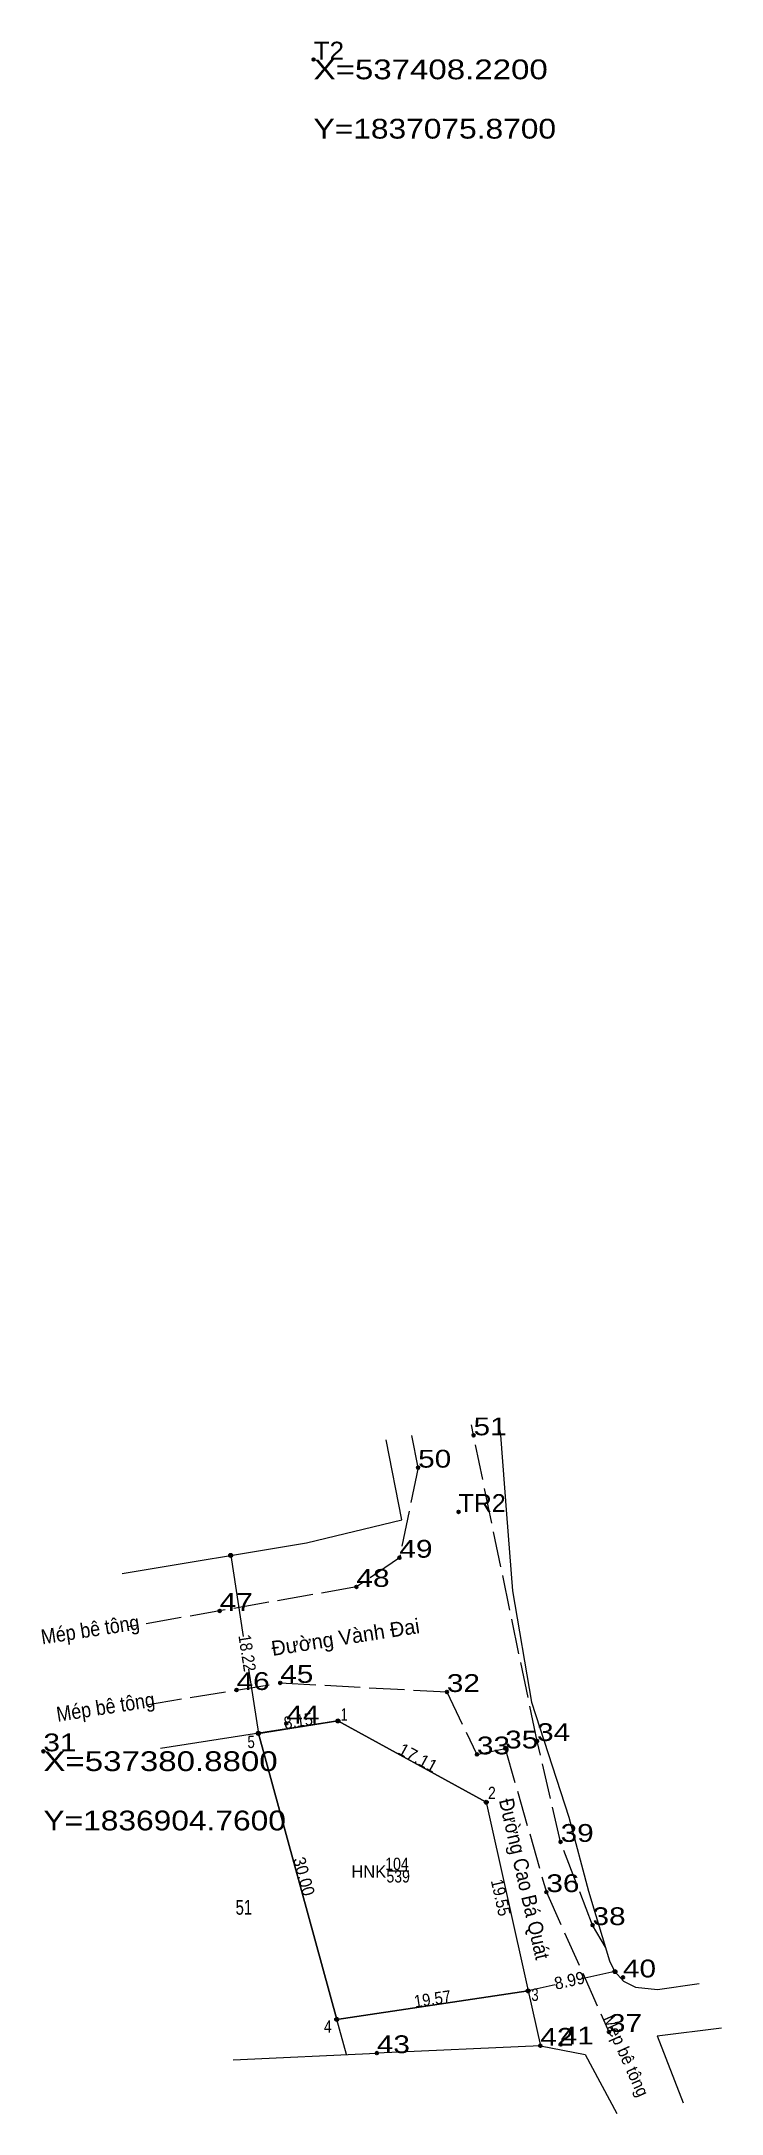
# Model space of a CAD drawing. Header units: metres. Extents: x 536885 to 537450, y 1836796 to 1837078.
# Drawn here: x 537380.7 to 537449.5, y 1836868.1 to 1837077.7 of the extents above; entities that cross this region are included whole.
import ezdxf
from ezdxf.enums import TextEntityAlignment as Align

# ---------------------------------------------------------------- set-up
doc = ezdxf.new("R2010")
doc.units = ezdxf.units.M
doc.header["$LTSCALE"] = 0.6
doc.header["$PDMODE"] = 32
doc.header["$PDSIZE"] = 0.3
doc.linetypes.add('LONG_DASHED', pattern=[7.5, 6, -1.5])
for name, color, linetype, lineweight in [('1', 7, 'Continuous', 13), ('10', 7, 'Continuous', 13), ('13', 7, 'Continuous', 13), ('22', 7, 'Continuous', 13), ('23', 7, 'Continuous', 13), ('24', 7, 'LONG_DASHED', 13), ('36', 7, 'Continuous', 13), ('40', 7, 'Continuous', 13), ('63', 7, 'Continuous', 13)]:
    doc.layers.add(name, color=color, linetype=linetype, lineweight=lineweight)
for name, color, linetype in [('12', 7, 'Continuous'), ('2', 7, 'Continuous'), ('7', 7, 'Continuous')]:
    doc.layers.add(name, color=color, linetype=linetype)

msp = doc.modelspace()

# ---------------------------------------------------------------- texts
at = {"layer": '1'}
msp.add_text('HNK', height=1.25, dxfattribs=at).set_placement((537413.805, 1836891.97), align=Align.CENTER)
at = {"layer": '1', "width": 0.85}
for s, p in [('104', (537416.66, 1836892.75)), ('539', (537416.78, 1836891.49))]:
    msp.add_text(s, height=1.25, dxfattribs=at).set_placement(p, align=Align.CENTER)
at = {"layer": '12'}
for s, width, p in [('T2', 1.1, (537408.22, 1837075.87)), ('51', 1.25, (537424.41, 1836936.72)), ('50', 1.25, (537418.8, 1836933.45)), ('TR2', 1.05, (537422.89, 1836928.97)), ('49', 1.25, (537416.91, 1836924.34)), ('48', 1.25, (537412.56, 1836921.39)), ('47', 1.25, (537398.72, 1836918.96)), ('46', 1.25, (537400.43, 1836910.96)), ('45', 1.25, (537404.85, 1836911.68)), ('32', 1.25, (537421.71, 1836910.76)), ('44', 1.25, (537405.46, 1836907.57)), ('34', 1.25, (537430.84, 1836905.8)), ('31', 1.25, (537380.88, 1836904.76)), ('33', 1.25, (537424.75, 1836904.45)), ('35', 1.25, (537427.61, 1836905.05)), ('39', 1.25, (537433.22, 1836895.6)), ('36', 1.25, (537431.78, 1836890.52)), ('38', 1.25, (537436.45, 1836887.18)), ('40', 1.25, (537439.53, 1836881.89)), ('37', 1.25, (537438.11, 1836876.38)), ('43', 1.25, (537414.62, 1836874.23)), ('42', 1.25, (537431.17, 1836874.98)), ('41', 1.25, (537433.23, 1836875.11))]:
    msp.add_text(s, height=1.8, dxfattribs=dict(at, width=width)).set_placement(p)
at = {"layer": '2'}
for s, width, p in [('X=537408.2200', 1.25, (537408.22, 1837073.87)), ('Y=1837075.8700', 1.2, (537408.22, 1837067.87)), ('X=537380.8800', 1.25, (537380.88, 1836902.76)), ('Y=1836904.7600', 1.2, (537380.88, 1836896.76))]:
    msp.add_text(s, height=2, dxfattribs=dict(at, width=width)).set_placement(p)
at = {"layer": '36', "width": 0.9}
for s, rotation, p in [('Mép bê tông', 8.856, (537385.7195, 1836916.3343)), ('Mép bê tông', 8.856, (537387.2795, 1836908.5143)), ('Đường Cao Bá Quát', 283.001, (537428.8362, 1836891.6937))]:
    msp.add_text(s, height=1.5, rotation=rotation, dxfattribs=at).set_placement(p, align=Align.CENTER)
at = {"layer": '36'}
msp.add_text('Đường Vành Đai', height=1.5, rotation=8.856, dxfattribs=at).set_placement((537411.5595, 1836915.567), align=Align.CENTER)
at = {"layer": '36', "width": 0.75}
msp.add_text('51', height=1.5, dxfattribs=at).set_placement((537401.165, 1836888.23), align=Align.CENTER)
at = {"layer": '63'}
for s, rotation, width, p in [('18.22', 278.842, 0.9, (537400.8931, 1836914.6061)), ('8.15', 8.896, 0.9, (537406.7634, 1836907.219)), ('30.00', 285.347, 0.95, (537406.6468, 1836891.9404)), ('19.55', 282.529, 0.9, (537426.5588, 1836889.8356)), ('8.99', 12.522, 0.95, (537434.2545, 1836880.9719)), ('19.57', 8.49, 0.9, (537420.3427, 1836879.0981)), ('Mép bê tông', 294.116, 0.95, (537439.2683, 1836873.7154))]:
    msp.add_text(s, height=1.25, rotation=rotation, dxfattribs=dict(at, width=width)).set_placement(p, align=Align.CENTER)
for s, width, p in [(' 1', 0.75, (537411.66, 1836907.86)), (' 5', 0.8, (537402.27, 1836905.09)), (' 2', 0.85, (537426.66, 1836899.92)), (' 3', 0.8, (537431, 1836879.51)), (' 4', 0.85, (537410.05, 1836876.29))]:
    msp.add_text(s, height=1.25, dxfattribs=dict(at, width=width)).set_placement(p, align=Align.RIGHT)
msp.add_text('17.11', height=1.25, rotation=331.293, dxfattribs=at).set_placement((537418.4898, 1836903.5579), align=Align.CENTER)

# ---------------------------------------------------------------- hatches: boundary and pattern name
at = {"layer": '63'}
for points in [[(537400.03, 1836924.57, 1), (537399.63, 1836924.57, 1)], [(537410.88, 1836907.83, 1), (537410.48, 1836907.83, 1)], [(537402.83, 1836906.57, 1), (537402.43, 1836906.57, 1)], [(537425.89, 1836899.61, 1), (537425.49, 1836899.61, 1)], [(537438.91, 1836882.48, 1), (537438.51, 1836882.48, 1)], [(537430.13, 1836880.53, 1), (537429.73, 1836880.53, 1)], [(537410.77, 1836877.64, 1), (537410.37, 1836877.64, 1)]]:
    msp.add_hatch(color=256, dxfattribs=at).paths.add_polyline_path(points)

# ---------------------------------------------------------------- linework, layer by layer
at = {"layer": '1'}
msp.add_line((537417.15, 1836928.16), (537415.55, 1836936.25), dxfattribs=at)
msp.add_lwpolyline([(537410.68, 1836907.83), (537425.69, 1836899.61), (537429.93, 1836880.53), (537410.57, 1836877.64), (537402.63, 1836906.57)], close=True, dxfattribs=at)
at = {"layer": '10'}
for p, q in [((537402.63, 1836906.57), (537410.57, 1836877.64)), ((537410.57, 1836877.64), (537429.93, 1836880.53))]:
    msp.add_line(p, q, dxfattribs=at)
at = {"layer": '13'}
msp.add_line((537415.71, 1836892.67), (537417.86, 1836892.67), dxfattribs=at)
at = {"layer": '22', "linetype": 'LONG_DASHED'}
msp.add_line((537418.8, 1836933.45), (537418.16, 1836936.71), dxfattribs=at)
at = {"layer": '22'}
for q in [(537449.51, 1836876.8), (537445.61, 1836869.2)]:
    msp.add_line((537442.98, 1836875.98), q, dxfattribs=at)
at = {"layer": '22', "linetype": 'LONG_DASHED'}
for points in [[(537437.75, 1836884.95), (537436.45, 1836887.18), (537433.22, 1836895.6), (537430.84, 1836905.8), (537424.41, 1836936.72)], [(537418.8, 1836933.45), (537416.91, 1836924.34), (537412.56, 1836921.39), (537389.46, 1836917.34)], [(537391.3, 1836909.47), (537404.85, 1836911.68), (537421.71, 1836910.76), (537424.75, 1836904.45)], [(537424.75, 1836904.45), (537427.61, 1836905.05), (537431.78, 1836890.52), (537438.11, 1836876.38)]]:
    msp.add_lwpolyline(points, dxfattribs=at)
at = {"layer": '22'}
for points in [[(537430.29, 1836909.72), (537434.06, 1836898.09), (537436.04, 1836890.6), (537438.17, 1836883.56), (537438.69, 1836882.51), (537439.58, 1836881.5), (537440.8, 1836880.92), (537443.02, 1836880.67)], [(537436.04, 1836890.6), (537438.17, 1836883.56), (537438.69, 1836882.51), (537439.58, 1836881.5), (537440.8, 1836880.92), (537443.02, 1836880.67), (537447.24, 1836881.29)], [(537431.17, 1836874.98), (537435.72, 1836874.1), (537438.92, 1836868.12)]]:
    msp.add_lwpolyline(points, dxfattribs=at)
at = {"layer": '23'}
msp.add_line((537425.69, 1836899.61), (537429.93, 1836880.53), dxfattribs=at)
for points in [[(537427.15, 1836936.75), (537427.76, 1836928.76), (537428.35, 1836920.98), (537430.29, 1836909.72)], [(537425.69, 1836899.61), (537410.68, 1836907.83), (537392.74, 1836905.03)]]:
    msp.add_lwpolyline(points, dxfattribs=at)
at = {"layer": '24'}
msp.add_line((537424.41, 1836936.72), (537424.21, 1836937.79), dxfattribs=at)
at = {"layer": '36'}
for p, q in [((537426.97, 1836937.76), (537427.15, 1836936.75)), ((537429.93, 1836880.53), (537431.17, 1836874.98)), ((537411.55, 1836874.09), (537410.57, 1836877.64)), ((537400.08, 1836873.57), (537414.61, 1836874.23)), ((537431.17, 1836874.98), (537414.61, 1836874.23))]:
    msp.add_line(p, q, dxfattribs=at)
msp.add_lwpolyline([(537430.29, 1836909.72), (537434.06, 1836898.09), (537436.04, 1836890.6), (537438.17, 1836883.56), (537438.69, 1836882.51), (537439.58, 1836881.5), (537440.8, 1836880.92), (537443.02, 1836880.67)], dxfattribs=at)
at = {"layer": '40'}
for points in [[(537388.86, 1836922.74), (537407.49, 1836925.85), (537417.15, 1836928.16)], [(537425.69, 1836899.61), (537410.68, 1836907.83), (537392.74, 1836905.03)]]:
    msp.add_lwpolyline(points, dxfattribs=at)
at = {"layer": '63'}
for p, q in [((537399.83, 1836924.57), (537401.11, 1836916.37)), ((537401.62, 1836913.08), (537402.63, 1836906.57)), ((537438.71, 1836882.48), (537435.36, 1836881.74)), ((537432.66, 1836881.14), (537429.93, 1836880.53))]:
    msp.add_line(p, q, dxfattribs=at)
for centre in [(537399.83, 1836924.57), (537410.68, 1836907.83), (537402.63, 1836906.57), (537425.69, 1836899.61), (537438.71, 1836882.48), (537429.93, 1836880.53), (537410.57, 1836877.64)]:
    msp.add_circle(centre, 0.2, dxfattribs=at)
at = {"layer": '7'}
for p in [(537408.22, 1837075.87), (537424.41, 1836936.72), (537418.8, 1836933.45), (537422.89, 1836928.97), (537416.91, 1836924.34), (537412.56, 1836921.39), (537398.72, 1836918.96), (537404.85, 1836911.68), (537400.43, 1836910.96), (537421.71, 1836910.76), (537405.46, 1836907.57), (537430.84, 1836905.8), (537380.88, 1836904.76), (537424.75, 1836904.45), (537427.61, 1836905.05), (537433.22, 1836895.6), (537431.78, 1836890.52), (537436.45, 1836887.18), (537439.53, 1836881.89), (537438.11, 1836876.38), (537414.62, 1836874.23), (537431.17, 1836874.98), (537433.23, 1836875.11)]:
    msp.add_point(p, dxfattribs=at)

msp.set_redraw_order([(e.dxf.handle, doc.entitydb.next_handle()) for e in msp.query("TEXT MTEXT ATTDEF DIMENSION ARC_DIMENSION")])  # texts and dimensions are drawn at this point

doc.saveas('drawing.dxf')
